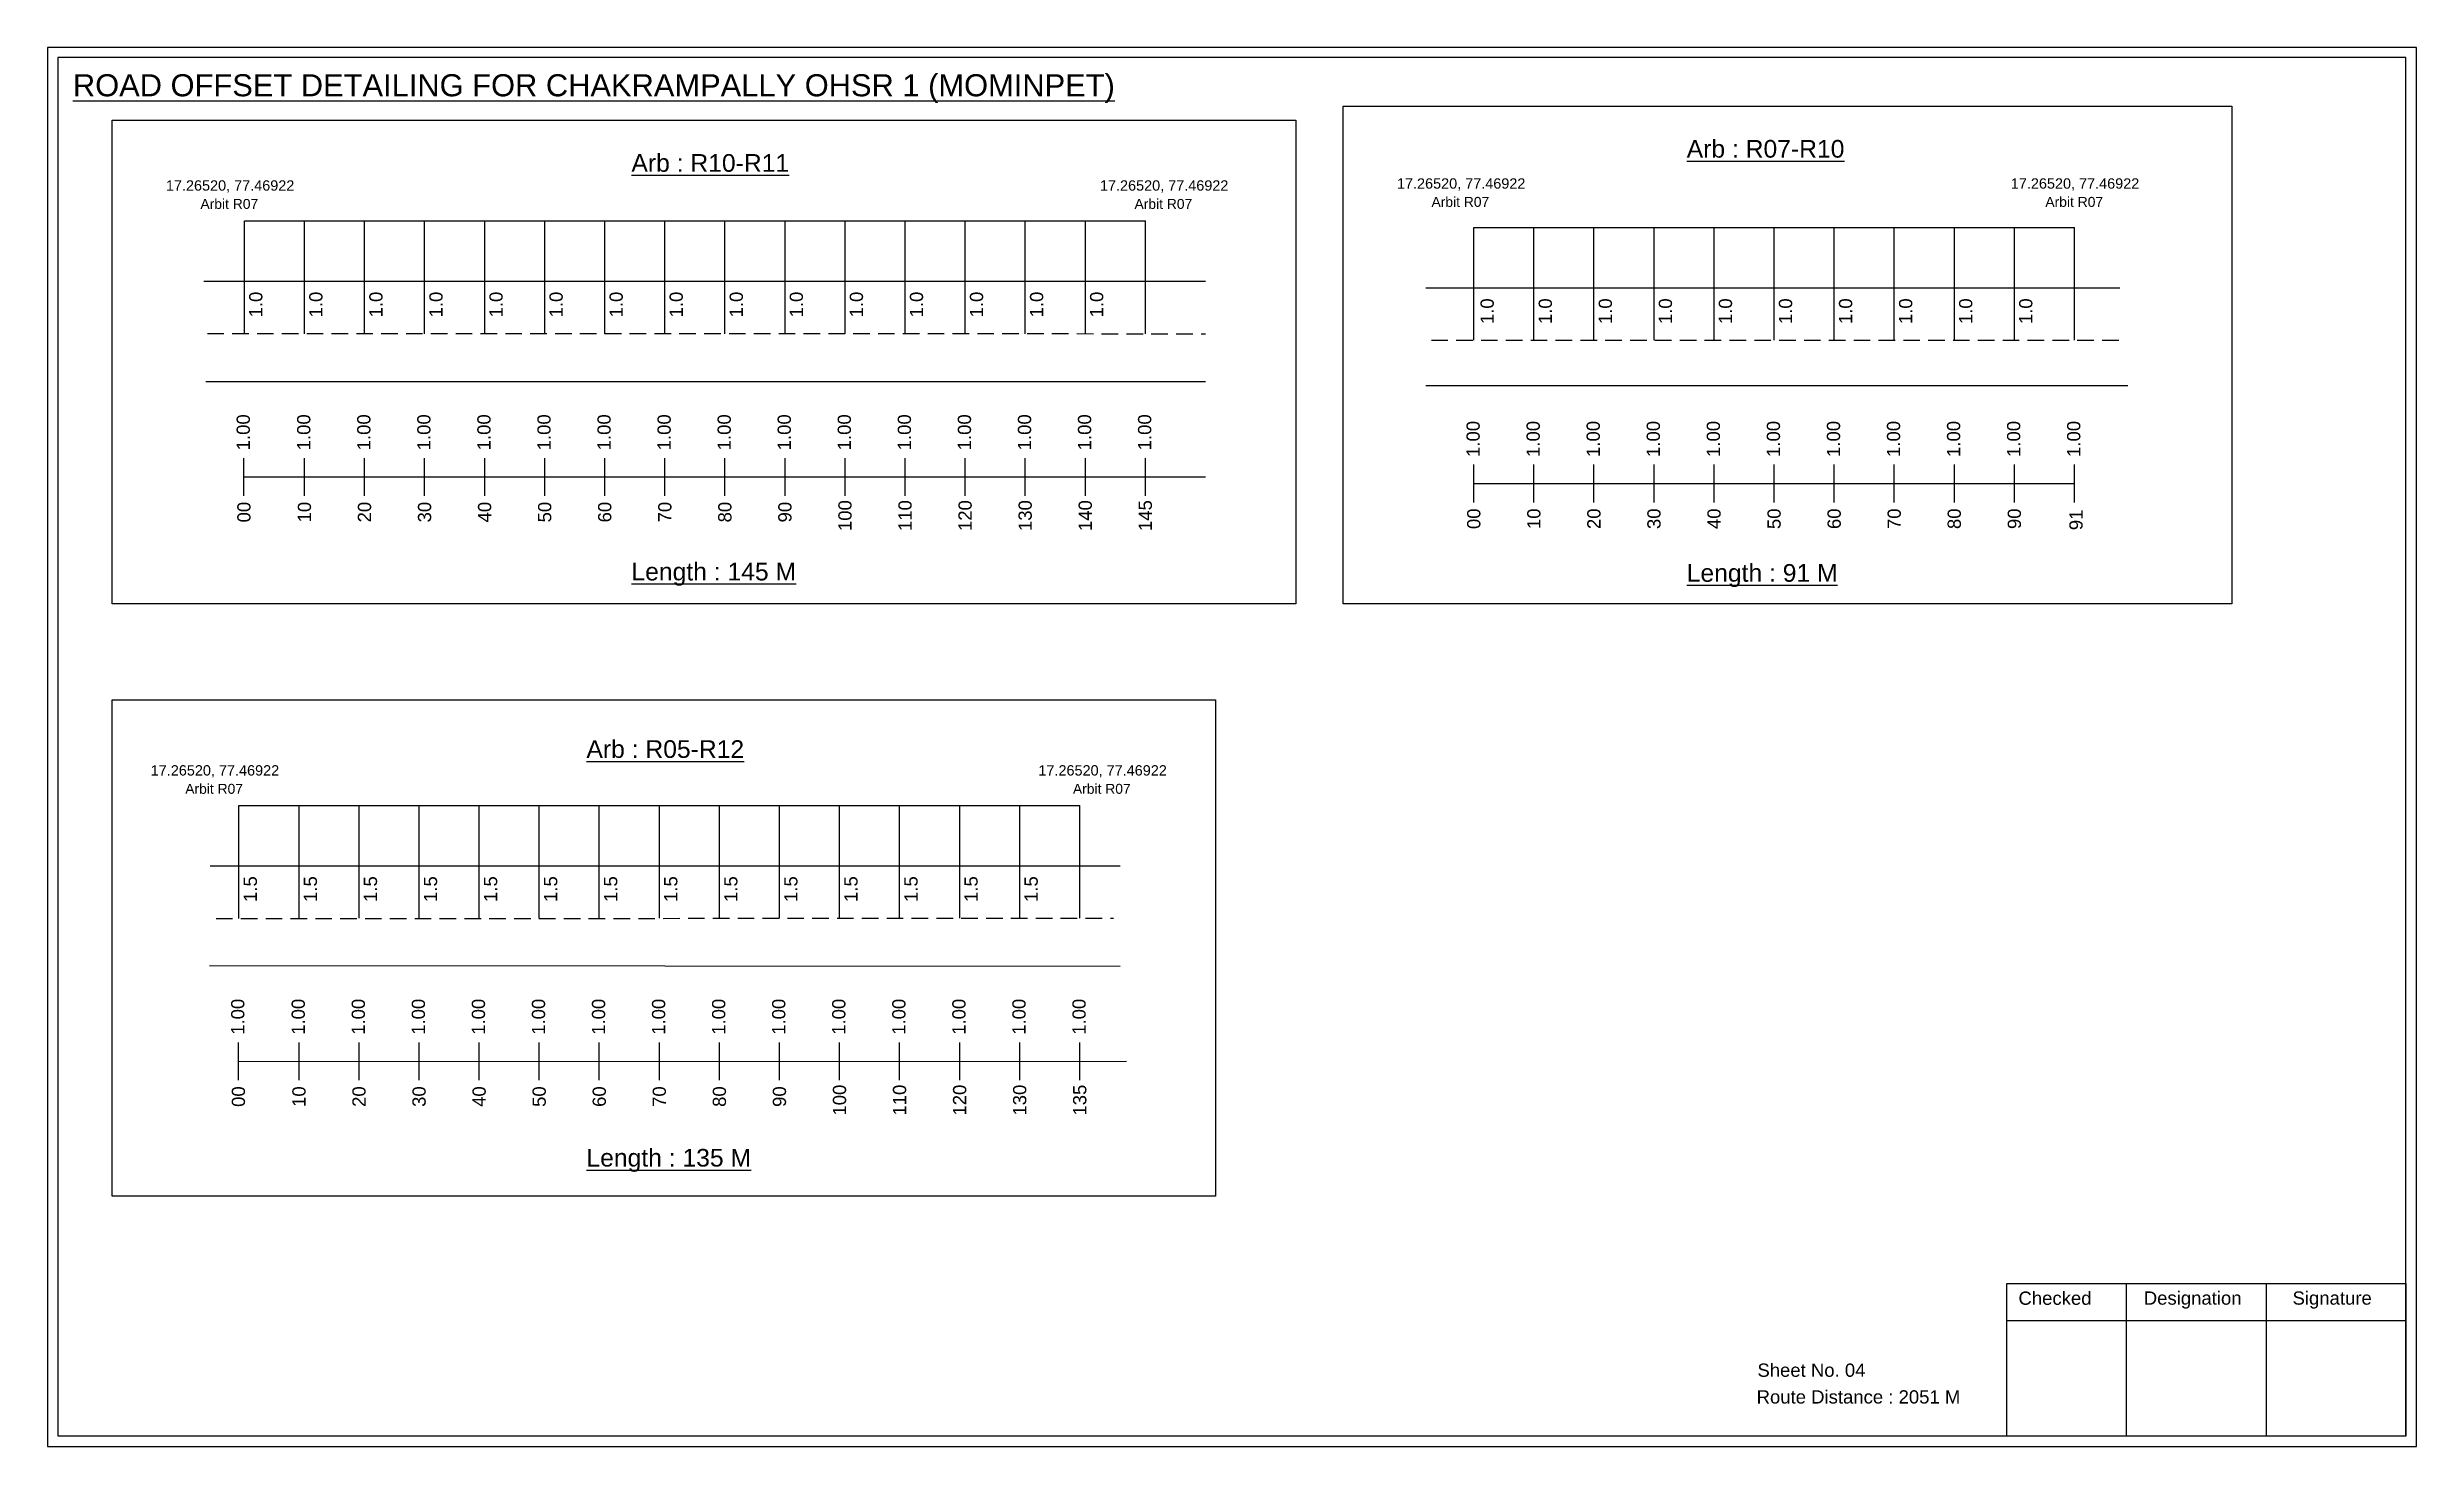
# Model space of a CAD drawing. Header units: inches. Extents: x -117 to 51867, y -12715 to 3423.
# Drawn here: x 31066 to 31602, y -1368 to -1051 of the extents above; entities that cross this region are included whole.
import ezdxf

# ---------------------------------------------------------------- set-up
doc = ezdxf.new("R2010")
doc.units = ezdxf.units.IN
doc.header["$MEASUREMENT"] = 0
doc.linetypes.add('DASHED2', pattern=[0.375, 0.25, -0.125])
doc.layers.add('PDF_Geometry', color=7, linetype='Continuous')
doc.layers.add('PDF_Text', color=5, linetype='Continuous')
doc.styles.add('PDF Arial', font='arial.ttf')
doc.styles.get("Standard").update_dxf_attribs({"font": 'arial.ttf'})

msp = doc.modelspace()

# ---------------------------------------------------------------- texts
at = {"color": 242, "true_color": 0xcd2027}
for s, height, p in [('%%UROAD OFFSET DETAILING FOR CHAKRAMPALLY OHSR 1 (MOMINPET)', 5, (31071.45, -1062.12)), ('%%UArb : R07-R10', 4, (31436.87, -1076)), ('%%UArb : R10-R11', 4, (31197.92, -1079.2)), ('%%ULength : 145 M', 4, (31197.92, -1171.7)), ('%%ULength : 91 M', 4, (31436.87, -1172)), ('%%UArb : R05-R12', 4, (31187.73, -1211.87)), ('%%ULength : 135 M', 4, (31187.73, -1304.37))]:
    msp.add_text(s, height=height, dxfattribs=at).set_placement(p)
at = {"color": 5}
for s, height, p in [('17.26520, 77.46922', 2.34, (31092.51, -1083.47)), ('17.26520, 77.46922', 2.34, (31304.01, -1083.47)), ('17.26520, 77.46922', 2.34, (31371.26, -1083.02)), ('17.26520, 77.46922', 2.34, (31510.26, -1083.02)), ('Arbit R07', 2.246, (31100.33, -1087.6)), ('Arbit R07', 2.246, (31311.83, -1087.6)), ('Arbit R07', 2.246, (31379.08, -1087.14)), ('Arbit R07', 2.246, (31518.08, -1087.14)), ('17.26520, 77.46922', 2.34, (31089.07, -1215.86)), ('Arbit R07', 2.246, (31096.89, -1219.99)), ('17.26520, 77.46922', 2.34, (31290.07, -1215.86)), ('Arbit R07', 2.246, (31297.89, -1219.99))]:
    msp.add_text(s, height=height, dxfattribs=at).set_placement(p)
for s, p in [('1.0', (31114.36, -1112.17)), ('1.0', (31127.96, -1112.17)), ('1.0', (31141.56, -1112.17)), ('1.0', (31155.16, -1112.17)), ('1.0', (31168.76, -1112.17)), ('1.0', (31182.36, -1112.17)), ('1.0', (31195.96, -1112.17)), ('1.0', (31209.56, -1112.17)), ('1.0', (31223.16, -1112.17)), ('1.0', (31236.76, -1112.17)), ('1.0', (31250.36, -1112.17)), ('1.0', (31263.96, -1112.17)), ('1.0', (31277.56, -1112.17)), ('1.0', (31291.16, -1112.17)), ('1.0', (31304.76, -1112.17)), ('1.0', (31393.18, -1113.68)), ('1.0', (31406.34, -1113.68)), ('1.0', (31419.94, -1113.68)), ('1.0', (31433.54, -1113.68)), ('1.0', (31447.14, -1113.68)), ('1.0', (31460.74, -1113.68)), ('1.0', (31474.34, -1113.68)), ('1.0', (31487.94, -1113.68)), ('1.0', (31501.54, -1113.68)), ('1.0', (31515.14, -1113.68)), ('1.5', (31113.12, -1244.48)), ('1.5', (31126.72, -1244.48)), ('1.5', (31140.32, -1244.48)), ('1.5', (31153.92, -1244.48)), ('1.5', (31167.52, -1244.48)), ('1.5', (31181.12, -1244.48)), ('1.5', (31194.72, -1244.48)), ('1.5', (31208.32, -1244.48)), ('1.5', (31221.92, -1244.48)), ('1.5', (31235.52, -1244.48)), ('1.5', (31249.12, -1244.48)), ('1.5', (31262.72, -1244.48)), ('1.5', (31276.32, -1244.48)), ('1.5', (31289.92, -1244.48))]:
    msp.add_text(s, height=3, rotation=90).set_placement(p)
at = {"color": 217, "true_color": 0x93278f}
for s, p in [('1.00', (31111.52, -1142.25)), ('1.00', (31125.22, -1142.25)), ('1.00', (31138.82, -1142.25)), ('1.00', (31152.42, -1142.25)), ('1.00', (31166.02, -1142.25)), ('1.00', (31179.62, -1142.25)), ('1.00', (31193.22, -1142.25)), ('1.00', (31206.82, -1142.25)), ('1.00', (31220.42, -1142.25)), ('1.00', (31234.02, -1142.25)), ('1.00', (31247.62, -1142.25)), ('1.00', (31261.22, -1142.25)), ('1.00', (31274.82, -1142.25)), ('1.00', (31288.42, -1142.25)), ('1.00', (31302.02, -1142.25)), ('1.00', (31315.62, -1142.25)), ('1.00', (31390, -1143.75)), ('1.00', (31403.6, -1143.75)), ('1.00', (31417.2, -1143.75)), ('1.00', (31430.8, -1143.75)), ('1.00', (31444.4, -1143.75)), ('1.00', (31458, -1143.75)), ('1.00', (31471.6, -1143.75)), ('1.00', (31485.2, -1143.75)), ('1.00', (31498.8, -1143.75)), ('1.00', (31512.4, -1143.75)), ('1.00', (31526, -1143.75)), ('00', (31111.67, -1158.57)), ('10', (31125.37, -1158.57)), ('20', (31138.97, -1158.57)), ('30', (31152.57, -1158.57)), ('40', (31166.17, -1158.57)), ('50', (31179.77, -1158.57)), ('60', (31193.37, -1158.57)), ('70', (31206.97, -1158.57)), ('80', (31220.57, -1158.57)), ('90', (31234.17, -1158.57)), ('100', (31247.77, -1160.52)), ('110', (31261.37, -1160.52)), ('120', (31274.97, -1160.52)), ('130', (31288.57, -1160.52)), ('140', (31302.17, -1160.52)), ('145', (31315.77, -1160.52)), ('00', (31390.15, -1160.07)), ('10', (31403.75, -1160.07)), ('20', (31417.35, -1160.07)), ('30', (31430.95, -1160.07)), ('40', (31444.55, -1160.07)), ('50', (31458.15, -1160.07)), ('60', (31471.75, -1160.07)), ('70', (31485.35, -1160.07)), ('80', (31498.95, -1160.07)), ('90', (31512.55, -1160.07)), ('91', (31526.52, -1160.32)), ('1.00', (31110.27, -1274.55)), ('1.00', (31123.97, -1274.55)), ('1.00', (31137.57, -1274.55)), ('1.00', (31151.17, -1274.55)), ('1.00', (31164.77, -1274.55)), ('1.00', (31178.37, -1274.55)), ('1.00', (31191.97, -1274.55)), ('1.00', (31205.57, -1274.55)), ('1.00', (31219.17, -1274.55)), ('1.00', (31232.77, -1274.55)), ('1.00', (31246.37, -1274.55)), ('1.00', (31259.97, -1274.55)), ('1.00', (31273.57, -1274.55)), ('1.00', (31287.17, -1274.55)), ('1.00', (31300.77, -1274.55)), ('00', (31110.42, -1290.87)), ('10', (31124.13, -1290.87)), ('20', (31137.73, -1290.87)), ('30', (31151.33, -1290.87)), ('40', (31164.93, -1290.87)), ('50', (31178.53, -1290.87)), ('60', (31192.13, -1290.87)), ('70', (31205.73, -1290.87)), ('80', (31219.33, -1290.87)), ('90', (31232.93, -1290.87)), ('100', (31246.53, -1292.83)), ('110', (31260.13, -1292.83)), ('120', (31273.73, -1292.83)), ('130', (31287.33, -1292.83)), ('135', (31300.93, -1292.83))]:
    msp.add_text(s, height=3, rotation=90, dxfattribs=at).set_placement(p)
for s, p in [('Sheet No. 04', (31452.88, -1351.96)), ('Route Distance : 2051 M', (31452.7, -1358.01))]:
    msp.add_text(s, height=3).set_placement(p)
at = {"layer": 'PDF_Text', "color": 7, "attachment_point": 7, "style": 'PDF Arial'}
for s, insert, char_height in [('Checked', (31511.99, -1335.71), 3.001), ('Designation', (31540.37, -1336.54), 3.0006), ('Signature', (31574.05, -1336.54), 3.001)]:
    msp.add_mtext(s, dxfattribs=dict(at, insert=insert, char_height=char_height))

# ---------------------------------------------------------------- linework, layer by layer
at = {"color": 5}
for p, q in [((31110.3, -1090.31), (31314.3, -1090.31)), ((31388.67, -1091.81), (31524.67, -1091.81)), ((31109.05, -1222.61), (31299.45, -1222.61))]:
    msp.add_line(p, q, dxfattribs=at)
for p, q in [((31110.3, -1115.85), (31110.3, -1090.31)), ((31123.9, -1115.85), (31123.9, -1090.31)), ((31137.5, -1115.85), (31137.5, -1090.31)), ((31151.1, -1115.85), (31151.1, -1090.31)), ((31164.7, -1115.85), (31164.7, -1090.31)), ((31178.3, -1115.85), (31178.3, -1090.31)), ((31191.9, -1115.85), (31191.9, -1090.31)), ((31205.5, -1115.85), (31205.5, -1090.31)), ((31219.1, -1115.85), (31219.1, -1090.31)), ((31232.7, -1115.85), (31232.7, -1090.31)), ((31246.3, -1115.85), (31246.3, -1090.31)), ((31259.9, -1115.85), (31259.9, -1090.31)), ((31273.5, -1115.85), (31273.5, -1090.31)), ((31287.1, -1115.85), (31287.1, -1090.31)), ((31300.7, -1115.85), (31300.7, -1090.31)), ((31314.3, -1115.85), (31314.3, -1090.31)), ((31388.67, -1117.35), (31388.67, -1091.81)), ((31402.27, -1117.35), (31402.27, -1091.81)), ((31415.87, -1117.35), (31415.87, -1091.81)), ((31429.47, -1117.35), (31429.47, -1091.81)), ((31443.07, -1117.35), (31443.07, -1091.81)), ((31456.67, -1117.35), (31456.67, -1091.81)), ((31470.27, -1117.35), (31470.27, -1091.81)), ((31483.87, -1117.35), (31483.87, -1091.81)), ((31497.47, -1117.35), (31497.47, -1091.81)), ((31511.07, -1117.35), (31511.07, -1091.81)), ((31524.67, -1117.35), (31524.67, -1091.81)), ((31101.1, -1103.96), (31327.9, -1103.96)), ((31377.79, -1105.47), (31534.95, -1105.47)), ((31101.57, -1126.65), (31327.9, -1126.68)), ((31536.77, -1127.65), (31377.79, -1127.65)), ((31109.05, -1248.22), (31109.05, -1222.61)), ((31122.65, -1248.15), (31122.65, -1222.61)), ((31136.25, -1248.15), (31136.25, -1222.61)), ((31149.85, -1248.15), (31149.85, -1222.61)), ((31163.45, -1248.15), (31163.45, -1222.61)), ((31177.05, -1248.15), (31177.05, -1222.61)), ((31190.65, -1248.15), (31190.65, -1222.61)), ((31204.25, -1248.15), (31204.25, -1222.61)), ((31217.85, -1248.15), (31217.85, -1222.61)), ((31231.45, -1248.15), (31231.45, -1222.61)), ((31245.05, -1248.15), (31245.05, -1222.61)), ((31258.65, -1248.15), (31258.65, -1222.61)), ((31272.25, -1248.15), (31272.25, -1222.61)), ((31285.85, -1248.15), (31285.85, -1222.61)), ((31299.45, -1248.15), (31299.45, -1222.61)), ((31102.51, -1236.28), (31308.61, -1236.27)), ((31102.41, -1258.88), (31308.57, -1258.98))]:
    msp.add_line(p, q)
at = {"linetype": 'DASHED2', "ltscale": 15}
for p, q in [((31101.89, -1115.8), (31327.9, -1115.85)), ((31379.06, -1117.35), (31534.95, -1117.35)), ((31103.86, -1248.22), (31307.04, -1248.15))]:
    msp.add_line(p, q, dxfattribs=at)
at = {"color": 217, "true_color": 0x93278f}
for p, q in [((31110.19, -1152.55), (31110.19, -1143.99)), ((31123.9, -1152.55), (31123.9, -1143.99)), ((31137.5, -1152.55), (31137.5, -1143.99)), ((31151.1, -1152.55), (31151.1, -1143.99)), ((31164.7, -1152.55), (31164.7, -1143.99)), ((31178.3, -1152.55), (31178.3, -1143.99)), ((31191.9, -1152.55), (31191.9, -1143.99)), ((31205.5, -1152.55), (31205.5, -1143.99)), ((31219.1, -1152.55), (31219.1, -1143.99)), ((31232.7, -1152.55), (31232.7, -1143.99)), ((31246.3, -1152.55), (31246.3, -1143.99)), ((31259.9, -1152.55), (31259.9, -1143.99)), ((31273.5, -1152.55), (31273.5, -1143.99)), ((31287.1, -1152.55), (31287.1, -1143.99)), ((31300.7, -1152.55), (31300.7, -1143.99)), ((31314.3, -1152.55), (31314.3, -1143.99)), ((31388.67, -1154.05), (31388.67, -1145.49)), ((31402.27, -1154.05), (31402.27, -1145.49)), ((31415.87, -1154.05), (31415.87, -1145.49)), ((31429.47, -1154.05), (31429.47, -1145.49)), ((31443.07, -1154.05), (31443.07, -1145.49)), ((31456.67, -1154.05), (31456.67, -1145.49)), ((31470.27, -1154.05), (31470.27, -1145.49)), ((31483.87, -1154.05), (31483.87, -1145.49)), ((31497.47, -1154.05), (31497.47, -1145.49)), ((31511.07, -1154.05), (31511.07, -1145.49)), ((31524.67, -1154.05), (31524.67, -1145.49)), ((31110.3, -1148.28), (31327.9, -1148.23)), ((31388.67, -1149.78), (31524.67, -1149.75)), ((31108.94, -1284.85), (31108.94, -1276.29)), ((31122.65, -1284.85), (31122.65, -1276.29)), ((31136.25, -1284.85), (31136.25, -1276.29)), ((31149.85, -1284.85), (31149.85, -1276.29)), ((31163.45, -1284.85), (31163.45, -1276.29)), ((31177.05, -1284.85), (31177.05, -1276.29)), ((31190.65, -1284.85), (31190.65, -1276.29)), ((31204.25, -1284.85), (31204.25, -1276.29)), ((31217.85, -1284.85), (31217.85, -1276.29)), ((31231.45, -1284.85), (31231.45, -1276.29)), ((31245.05, -1284.85), (31245.05, -1276.29)), ((31258.65, -1284.85), (31258.65, -1276.29)), ((31272.25, -1284.85), (31272.25, -1276.29)), ((31285.85, -1284.85), (31285.85, -1276.29)), ((31299.45, -1284.85), (31299.45, -1276.29)), ((31108.94, -1280.58), (31310.01, -1280.54))]:
    msp.add_line(p, q, dxfattribs=at)
for points in [[(31080.31, -1067.49), (31348.4, -1067.49), (31348.4, -1177.01), (31080.31, -1177.01)], [(31359.08, -1064.33), (31560.31, -1064.33), (31560.31, -1177.01), (31359.08, -1177.01)], [(31080.31, -1198.72), (31330.17, -1198.72), (31330.17, -1311.08), (31080.31, -1311.08)]]:
    msp.add_lwpolyline(points, close=True)
at = {"layer": 'PDF_Geometry'}
for points in [[(31065.67, -1051.05), (31065.67, -1367.76), (31602.14, -1367.76), (31602.14, -1051.05)], [(31068, -1053.37), (31068, -1365.34), (31599.73, -1365.34), (31599.73, -1053.37)]]:
    msp.add_lwpolyline(points, close=True, dxfattribs=at)
at = {"layer": 'PDF_Geometry', "color": 242, "true_color": 0xcc1f26}
msp.add_lwpolyline([(31599.73, -1365.43), (31509.38, -1365.43), (31509.38, -1330.82), (31599.73, -1330.82)], close=True, dxfattribs=at)
for points in [[(31536.37, -1330.82), (31536.37, -1365.43)], [(31568.09, -1330.82), (31568.09, -1365.43)], [(31509.38, -1339.19), (31599.73, -1339.19)]]:
    msp.add_lwpolyline(points, dxfattribs=at)

msp.set_redraw_order([(e.dxf.handle, doc.entitydb.next_handle()) for e in msp.query("TEXT MTEXT ATTDEF DIMENSION ARC_DIMENSION")])  # texts and dimensions are drawn at this point

doc.saveas('drawing.dxf')
